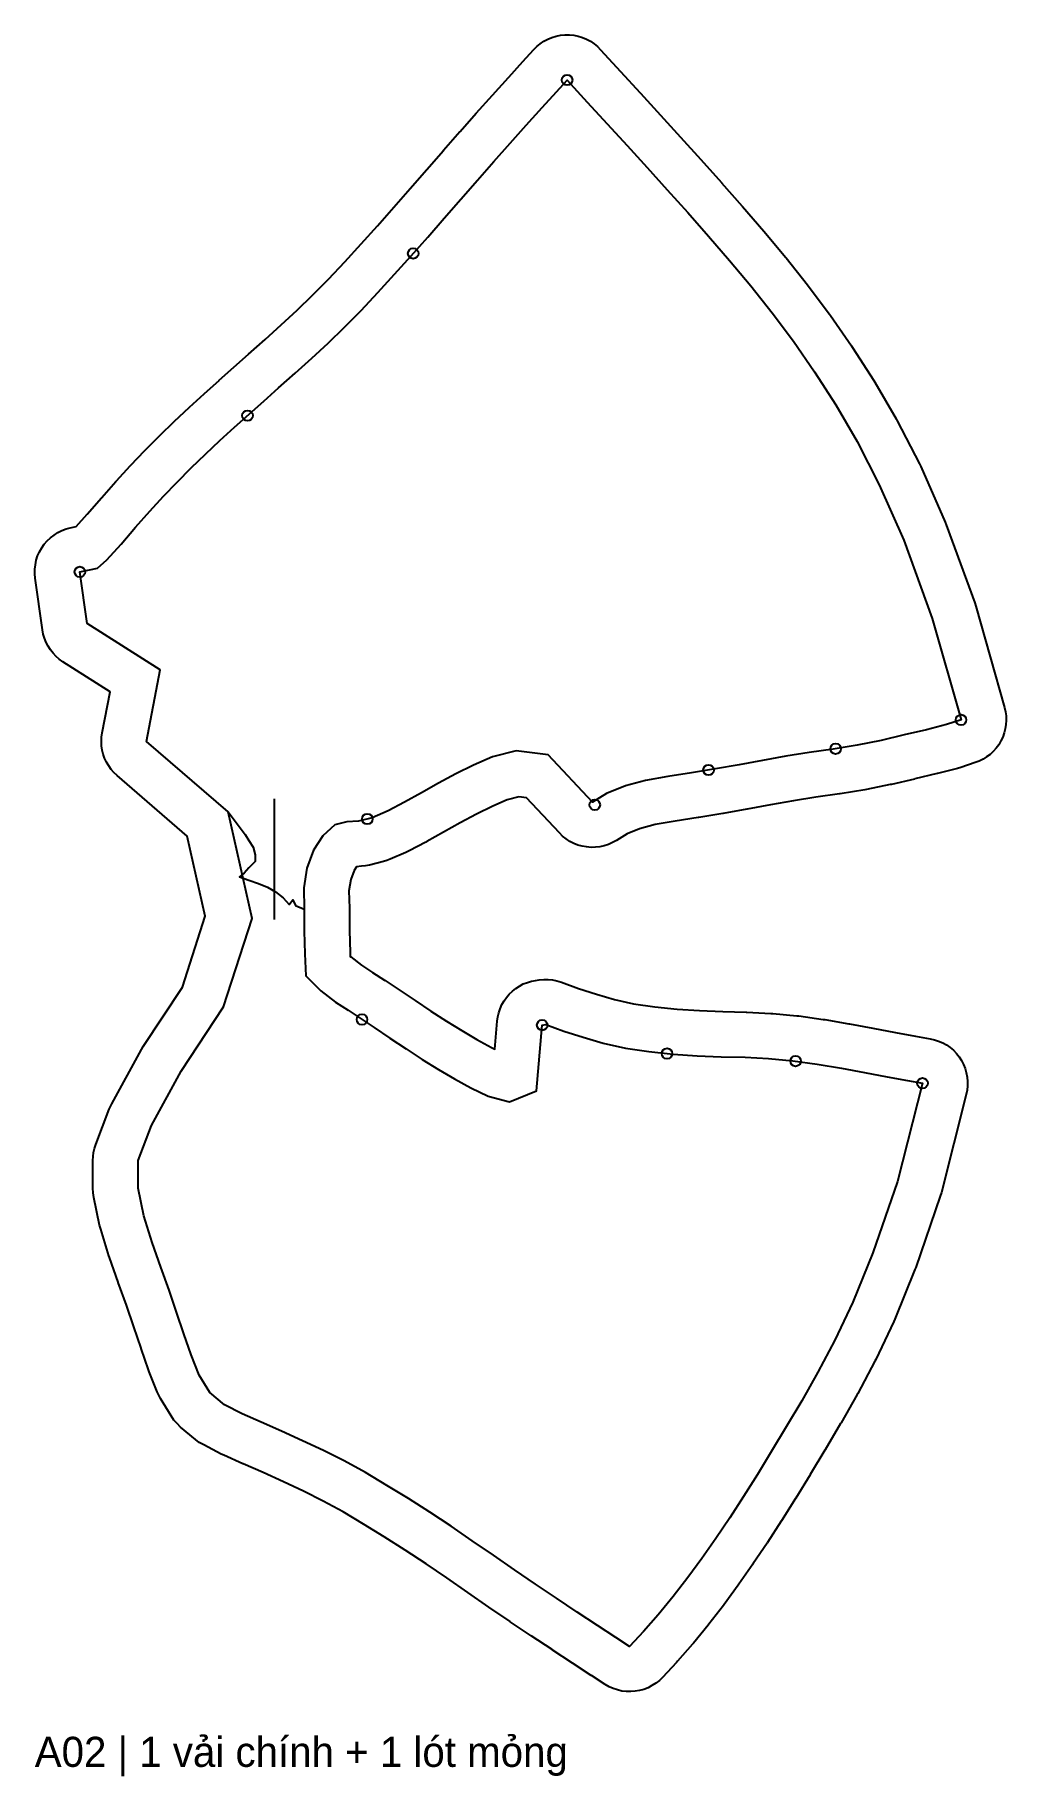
# Model space of a CAD drawing. Header units: millimetres. Extents: x 0 to 995, y -21 to 196.
# Drawn here: x 83 to 147.5, y -5.6 to 110 of the extents above; entities that cross this region are included whole.
import ezdxf

# ---------------------------------------------------------------- set-up
doc = ezdxf.new("R2010")
doc.units = ezdxf.units.MM
for name, color, linetype in [('CUT', 7, 'Continuous'), ('FOLD', 3, 'Continuous'), ('GRAIN', 8, 'Continuous'), ('LABEL', 7, 'Continuous'), ('NOTCH', 5, 'Continuous'), ('SEW', 1, 'Continuous')]:
    doc.layers.add(name, color=color, linetype=linetype)

msp = doc.modelspace()

# ---------------------------------------------------------------- texts
at = {"layer": 'LABEL'}
msp.add_text('A02 | 1 vải chính + 1 lót mỏng', height=2, dxfattribs=at).set_placement((83.01, -5))

# ---------------------------------------------------------------- linework, layer by layer
at = {"layer": 'CUT'}
msp.add_lwpolyline([(85.75, 77.38), (86.5, 78.21), (87.45, 79.3), (87.46, 79.32), (88.4, 80.38), (88.44, 80.42), (89.35, 81.41), (89.39, 81.46), (90.3, 82.41), (90.34, 82.46), (91.27, 83.39), (91.31, 83.43), (92.26, 84.35), (92.3, 84.39), (93.26, 85.29), (93.29, 85.32), (94.26, 86.2), (94.28, 86.22), (95.25, 87.09), (95.26, 87.1), (96.24, 87.96), (97.21, 88.83), (98.31, 89.8), (99.38, 90.77), (100.44, 91.75), (101.47, 92.75), (102.53, 93.82), (103.61, 94.97), (104.69, 96.15), (105.77, 97.36), (106.86, 98.59), (107.95, 99.84), (109.05, 101.1), (109.05, 101.1), (110.15, 102.36), (110.16, 102.37), (111.25, 103.61), (111.26, 103.62), (112.34, 104.83), (112.34, 104.84), (113.42, 106.04), (113.42, 106.04), (114.48, 107.21), (114.49, 107.22), (115.44, 108.27), (116.14, 109.05), (116.35, 109.26), (116.58, 109.45), (116.83, 109.62), (117.09, 109.76), (117.36, 109.87), (117.64, 109.95), (117.93, 110.01), (118.23, 110.04), (118.52, 110.04), (118.82, 110.01), (119.1, 109.95), (119.39, 109.87), (119.66, 109.75), (119.92, 109.61), (120.17, 109.45), (120.39, 109.26), (120.6, 109.05), (121.91, 107.6), (123.23, 106.18), (123.25, 106.16), (124.57, 104.71), (124.58, 104.7), (125.91, 103.24), (125.91, 103.24), (127.25, 101.75), (127.26, 101.75), (128.62, 100.23), (128.63, 100.22), (130.01, 98.66), (130.03, 98.63), (131.43, 97.01), (131.46, 96.97), (132.88, 95.28), (132.92, 95.22), (134.34, 93.44), (134.39, 93.37), (135.81, 91.48), (135.87, 91.4), (137.27, 89.38), (137.34, 89.28), (138.74, 87.08), (138.81, 86.97), (140.23, 84.53), (140.3, 84.4), (141.78, 81.54), (141.86, 81.37), (143.48, 77.68), (143.55, 77.5), (145.45, 72.31), (145.52, 72.1), (147.42, 65.36), (147.49, 65.08), (147.53, 64.8), (147.54, 64.51), (147.52, 64.23), (147.48, 63.94), (147.41, 63.67), (147.31, 63.4), (147.19, 63.14), (147.04, 62.89), (146.87, 62.66), (146.68, 62.45), (146.47, 62.25), (146.24, 62.08), (146, 61.93), (145.75, 61.8), (145.48, 61.7), (144.52, 61.38), (144.31, 61.32), (142.98, 60.98), (142.95, 60.97), (141.48, 60.62), (141.45, 60.61), (139.91, 60.26), (139.84, 60.24), (138.26, 59.92), (138.14, 59.9), (136.52, 59.63), (136.46, 59.62), (134.9, 59.4), (133.41, 59.16), (131.89, 58.89), (130.33, 58.61), (130.3, 58.6), (128.73, 58.33), (128.72, 58.33), (127.13, 58.06), (127.08, 58.05), (125.54, 57.82), (124.23, 57.59), (123.19, 57.31), (122.36, 56.98), (121.65, 56.53), (121.39, 56.39), (121.12, 56.27), (120.84, 56.18), (120.55, 56.11), (120.25, 56.08), (119.96, 56.07), (119.66, 56.1), (119.37, 56.15), (119.09, 56.23), (118.81, 56.34), (118.55, 56.47), (118.3, 56.64), (118.07, 56.82), (117.86, 57.03), (115.67, 59.37), (115.16, 59.43), (114.38, 59.24), (113.43, 58.82), (112.36, 58.28), (111.27, 57.7), (110.17, 57.09), (109.06, 56.46), (108.99, 56.42), (107.89, 55.84), (107.66, 55.73), (106.61, 55.28), (106.39, 55.2), (106.17, 55.13), (105.25, 54.9), (104.99, 54.85), (104.72, 54.82), (104.38, 54.79), (104.22, 54.54), (104, 53.95), (103.88, 53.18), (103.91, 52.04), (103.91, 51.99), (103.91, 50.56), (103.96, 49.1), (103.97, 48.83), (104, 48.8), (104.72, 48.24), (105.45, 47.77), (106.25, 47.25), (106.28, 47.23), (107.21, 46.61), (107.22, 46.61), (108.27, 45.91), (108.27, 45.91), (109.33, 45.2), (110.36, 44.53), (111.37, 43.9), (112.37, 43.32), (113.35, 42.78), (113.57, 42.67), (113.73, 44.53), (113.76, 44.81), (113.83, 45.09), (113.92, 45.36), (114.04, 45.63), (114.18, 45.88), (114.35, 46.11), (114.53, 46.33), (114.74, 46.53), (114.96, 46.71), (115.21, 46.86), (115.46, 47), (115.73, 47.1), (116, 47.19), (116.28, 47.24), (116.52, 47.28), (116.82, 47.3), (117.11, 47.3), (117.41, 47.27), (117.7, 47.21), (117.99, 47.12), (119.12, 46.71), (120.32, 46.32), (121.51, 45.97), (122.78, 45.69), (124.19, 45.48), (125.68, 45.32), (127.17, 45.23), (128.71, 45.17), (130.27, 45.13), (130.32, 45.12), (131.9, 45.05), (132.04, 45.04), (133.64, 44.89), (133.77, 44.88), (135.39, 44.65), (135.49, 44.64), (137.09, 44.36), (137.14, 44.36), (138.69, 44.06), (138.69, 44.06), (140.18, 43.78), (141.51, 43.53), (142.49, 43.36), (142.77, 43.3), (143.05, 43.21), (143.32, 43.09), (143.57, 42.95), (143.81, 42.78), (144.03, 42.6), (144.23, 42.39), (144.41, 42.16), (144.57, 41.92), (144.7, 41.66), (144.81, 41.39), (144.89, 41.11), (144.95, 40.82), (144.97, 40.53), (144.97, 40.24), (144.94, 39.95), (144.88, 39.67), (143.23, 33.14), (143.16, 32.9), (141.53, 28.18), (141.47, 28.03), (140.14, 24.74), (140.07, 24.58), (138.87, 22.06), (138.81, 21.94), (137.68, 19.81), (137.64, 19.74), (136.57, 17.85), (136.54, 17.8), (135.52, 16.06), (135.5, 16.04), (134.52, 14.41), (134.51, 14.39), (133.56, 12.85), (133.55, 12.82), (132.62, 11.35), (132.6, 11.32), (131.68, 9.91), (131.66, 9.87), (130.74, 8.5), (130.71, 8.46), (129.78, 7.13), (129.74, 7.08), (128.8, 5.79), (128.75, 5.73), (127.79, 4.49), (127.74, 4.42), (126.76, 3.22), (126.7, 3.15), (125.71, 2.02), (125.64, 1.93), (124.71, 0.94), (124.5, 0.74), (124.26, 0.56), (124.01, 0.4), (123.75, 0.26), (123.47, 0.15), (123.19, 0.07), (122.9, 0.02), (122.6, 0), (122.3, 0.01), (122.01, 0.04), (121.72, 0.11), (121.44, 0.2), (121.17, 0.32), (120.91, 0.47), (119.99, 1.06), (119.96, 1.08), (118.74, 1.88), (118.72, 1.89), (117.37, 2.78), (117.37, 2.79), (115.99, 3.7), (115.98, 3.71), (114.6, 4.64), (114.58, 4.65), (113.18, 5.61), (113.17, 5.62), (111.77, 6.59), (110.38, 7.55), (109, 8.48), (107.62, 9.39), (106.23, 10.28), (104.85, 11.13), (103.49, 11.94), (102.17, 12.66), (100.87, 13.31), (99.54, 13.94), (98.19, 14.55), (96.85, 15.14), (96.84, 15.14), (95.57, 15.7), (95.4, 15.78), (94.23, 16.39), (93.94, 16.55), (93.68, 16.75), (92.7, 17.57), (92.46, 17.8), (92.25, 18.04), (92.07, 18.32), (91.37, 19.46), (91.25, 19.68), (91.15, 19.91), (90.62, 21.25), (90.57, 21.38), (90.08, 22.79), (90.07, 22.81), (89.6, 24.23), (89.1, 25.67), (88.55, 27.18), (88.55, 27.2), (87.97, 28.84), (87.93, 28.95), (87.39, 30.72), (87.32, 30.99), (86.93, 32.82), (86.89, 33.12), (86.87, 33.43), (86.87, 35.27), (86.88, 35.54), (86.92, 35.81), (86.98, 36.07), (87.07, 36.33), (87.96, 38.68), (88.13, 39.05), (90.1, 42.64), (90.22, 42.85), (92.82, 46.79), (94.34, 51.5), (93.14, 56.81), (88.48, 60.84), (88.27, 61.04), (88.08, 61.25), (87.92, 61.48), (87.77, 61.73), (87.65, 61.99), (87.56, 62.26), (87.49, 62.53), (87.45, 62.82), (87.44, 63.1), (87.45, 63.39), (87.49, 63.67), (88.01, 66.41), (84.88, 68.4), (84.64, 68.57), (84.43, 68.76), (84.23, 68.97), (84.05, 69.19), (83.89, 69.44), (83.76, 69.69), (83.65, 69.96), (83.57, 70.24), (83.52, 70.52), (83.04, 73.96), (83.01, 74.25), (83.02, 74.55), (83.05, 74.85), (83.11, 75.14), (83.2, 75.43), (83.32, 75.7), (83.47, 75.96), (83.64, 76.21), (83.83, 76.43), (84.05, 76.64), (84.29, 76.82), (84.54, 76.98), (84.81, 77.12), (85.09, 77.22), (85.37, 77.3), (85.75, 77.38)], close=True, dxfattribs=at)
at = {"layer": 'FOLD'}
msp.add_lwpolyline([(95.85, 58.44), (96.71, 57.28), (96.99, 56.92), (97.24, 56.54), (97.52, 56.08), (97.65, 55.57), (97.66, 55.13), (97.24, 54.72), (96.93, 54.37), (96.62, 54.12), (97.24, 53.89), (97.88, 53.68), (98.46, 53.42), (99.01, 53.11), (99.52, 52.73), (99.9, 52.29), (100.16, 52.59), (100.33, 52.21), (100.91, 51.98)], dxfattribs=at)
at = {"layer": 'GRAIN'}
msp.add_line((98.93, 51.29), (98.93, 59.29), dxfattribs=at)
at = {"layer": 'NOTCH'}
for centre in [(118.37, 107.04), (108.15, 95.52), (97.14, 84.75), (86.01, 74.37), (144.54, 64.54), (136.21, 62.62), (127.77, 61.21), (120.21, 58.9), (120.21, 58.9), (105.1, 57.96), (104.75, 44.64), (116.72, 44.27), (116.72, 44.27), (125.01, 42.38), (133.55, 41.88), (141.98, 40.41)]:
    msp.add_circle(centre, 0.35, dxfattribs=at)
at = {"layer": 'SEW'}
msp.add_lwpolyline([(98.05, 17.89), (96.78, 18.45), (95.61, 19.05), (94.63, 19.87), (93.94, 21.02), (93.4, 22.36), (92.92, 23.76), (92.43, 25.2), (91.93, 26.67), (91.38, 28.2), (90.8, 29.84), (90.25, 31.6), (89.87, 33.43), (89.87, 35.27), (90.76, 37.61), (92.73, 41.2), (95.55, 45.48), (97.45, 51.36), (95.85, 58.44), (90.44, 63.11), (91.33, 67.86), (86.49, 70.94), (86.01, 74.37), (87.17, 74.62), (87.79, 75.18), (88.74, 76.22), (89.71, 77.33), (90.65, 78.4), (91.56, 79.39), (92.47, 80.34), (93.4, 81.28), (94.35, 82.2), (95.31, 83.1), (96.28, 83.98), (97.25, 84.85), (98.23, 85.72), (99.21, 86.59), (100.31, 87.57), (101.41, 88.56), (102.5, 89.57), (103.58, 90.62), (104.69, 91.74), (105.8, 92.92), (106.91, 94.14), (108.02, 95.37), (109.11, 96.61), (110.21, 97.87), (111.31, 99.13), (112.41, 100.38), (113.5, 101.62), (114.58, 102.84), (115.65, 104.03), (116.71, 105.21), (117.66, 106.26), (118.37, 107.04), (119.7, 105.57), (121.03, 104.13), (122.36, 102.69), (123.68, 101.23), (125.02, 99.74), (126.38, 98.23), (127.76, 96.67), (129.16, 95.05), (130.57, 93.36), (131.99, 91.58), (133.4, 89.69), (134.81, 87.66), (136.22, 85.47), (137.64, 83.02), (139.11, 80.16), (140.74, 76.47), (142.63, 71.28), (144.54, 64.54), (143.58, 64.23), (142.25, 63.89), (140.77, 63.54), (139.24, 63.18), (137.65, 62.86), (136.04, 62.59), (134.45, 62.37), (132.9, 62.12), (131.35, 61.84), (129.79, 61.56), (128.22, 61.29), (126.63, 61.02), (125.06, 60.78), (123.58, 60.52), (122.24, 60.17), (120.99, 59.66), (120.05, 59.07), (117.12, 62.21), (114.98, 62.48), (113.41, 62.09), (112.15, 61.53), (110.98, 60.95), (109.83, 60.33), (108.7, 59.7), (107.58, 59.07), (106.48, 58.49), (105.43, 58.04), (104.52, 57.81), (103.75, 57.76), (102.94, 57.56), (102.14, 56.85), (101.52, 55.89), (101.08, 54.7), (100.88, 53.38), (100.91, 51.98), (100.91, 50.51), (100.96, 49.01), (101.01, 47.55), (102.01, 46.54), (102.99, 45.79), (103.82, 45.25), (104.62, 44.73), (105.56, 44.11), (106.6, 43.41), (107.68, 42.69), (108.75, 41.99), (109.82, 41.33), (110.89, 40.71), (111.97, 40.11), (113.12, 39.55), (114.54, 39.17), (116.34, 39.91), (116.72, 44.27), (116.95, 44.31), (118.15, 43.87), (119.43, 43.46), (120.77, 43.06), (122.24, 42.74), (123.81, 42.51), (125.42, 42.33), (127.02, 42.23), (128.61, 42.17), (130.19, 42.13), (131.76, 42.05), (133.36, 41.9), (134.99, 41.68), (136.59, 41.41), (138.13, 41.12), (139.63, 40.83), (140.98, 40.58), (141.98, 40.41), (140.32, 33.88), (138.69, 29.15), (137.36, 25.87), (136.16, 23.35), (135.03, 21.22), (133.96, 19.32), (132.93, 17.58), (131.95, 15.96), (131.01, 14.42), (130.08, 12.95), (129.17, 11.54), (128.25, 10.18), (127.32, 8.85), (126.38, 7.57), (125.41, 6.32), (124.43, 5.11), (123.45, 3.99), (122.52, 3), (121.6, 3.59), (120.38, 4.39), (119.03, 5.28), (117.66, 6.2), (116.27, 7.13), (114.88, 8.08), (113.48, 9.06), (112.07, 10.02), (110.66, 10.98), (109.25, 11.91), (107.83, 12.82), (106.4, 13.7), (104.97, 14.55), (103.57, 15.32), (102.18, 16.01), (100.8, 16.66), (99.41, 17.29), (98.05, 17.89)], close=True, dxfattribs=at)

msp.set_redraw_order([(e.dxf.handle, doc.entitydb.next_handle()) for e in msp.query("TEXT MTEXT ATTDEF DIMENSION ARC_DIMENSION")])  # texts and dimensions are drawn at this point

doc.saveas('drawing.dxf')
